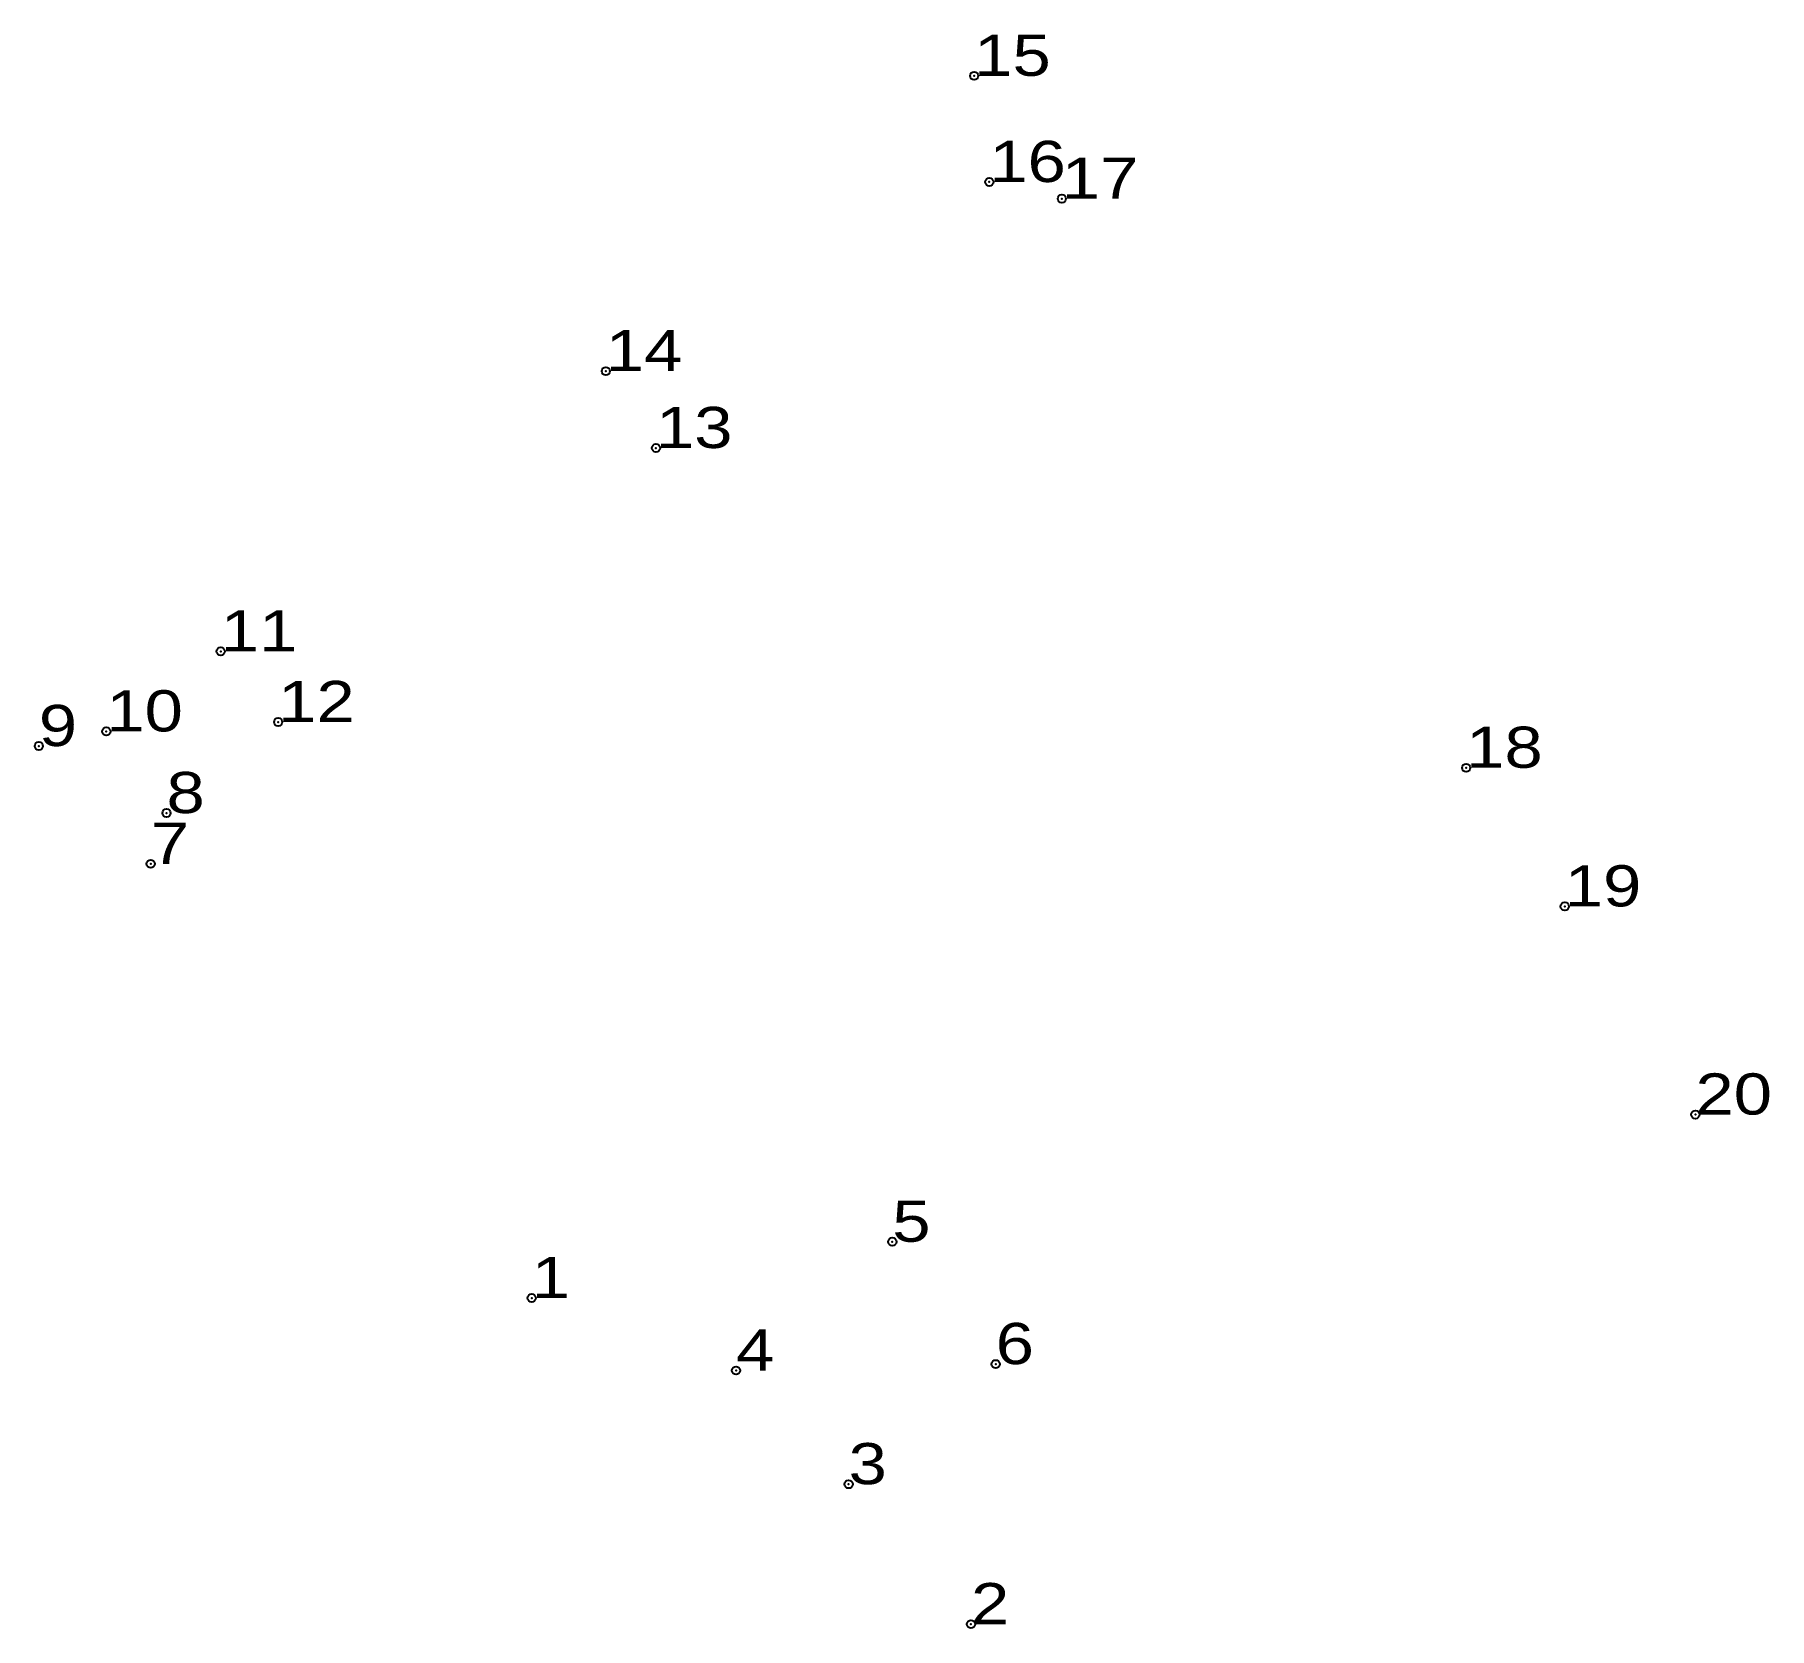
# Model space of a CAD drawing. Header units: metres. Extents: x 533752 to 552139, y 1820093 to 1850504.
# Drawn here: x 548391.4 to 548467.2, y 1838279.9 to 1838349.6 of the extents above; entities that cross this region are included whole.
import ezdxf

# ---------------------------------------------------------------- set-up
doc = ezdxf.new("R2010")
doc.units = ezdxf.units.M
doc.header["$LTSCALE"] = 0.72
doc.header["$PDMODE"] = 32
doc.header["$PDSIZE"] = 0.36
doc.layers.add('12', color=7, linetype='Continuous')
doc.layers.add('7', color=7, linetype='Continuous')

msp = doc.modelspace()

# ---------------------------------------------------------------- texts
at = {"layer": '12', "width": 1.25}
for s, p in [('15', (548432.49, 1838347.75)), ('16', (548433.15, 1838343.11)), ('17', (548436.32, 1838342.38)), ('14', (548416.39, 1838334.84)), ('13', (548418.58, 1838331.48)), ('11', (548399.56, 1838322.59)), ('10', (548394.56, 1838319.09)), ('12', (548402.07, 1838319.5)), ('9', (548391.61, 1838318.45)), ('18', (548453.99, 1838317.5)), ('8', (548397.19, 1838315.52)), ('7', (548396.5, 1838313.3)), ('19', (548458.3, 1838311.44)), ('20', (548464.01, 1838302.34)), ('5', (548428.91, 1838296.78)), ('1', (548413.15, 1838294.32)), ('4', (548422.08, 1838291.15)), ('6', (548433.43, 1838291.43)), ('3', (548427, 1838286.18)), ('2', (548432.35, 1838280.06))]:
    msp.add_text(s, height=1.8, dxfattribs=at).set_placement(p)

# ---------------------------------------------------------------- linework, layer by layer
at = {"layer": '7'}
for p in [(548432.49, 1838347.75), (548433.15, 1838343.11), (548436.32, 1838342.38), (548416.39, 1838334.84), (548418.58, 1838331.48), (548399.56, 1838322.59), (548402.07, 1838319.5), (548391.61, 1838318.45), (548394.56, 1838319.09), (548453.99, 1838317.5), (548397.19, 1838315.52), (548396.5, 1838313.3), (548458.3, 1838311.44), (548464.01, 1838302.34), (548428.91, 1838296.78), (548413.15, 1838294.32), (548422.08, 1838291.15), (548433.43, 1838291.43), (548427, 1838286.18), (548432.35, 1838280.06)]:
    msp.add_point(p, dxfattribs=at)

msp.set_redraw_order([(e.dxf.handle, doc.entitydb.next_handle()) for e in msp.query("TEXT MTEXT ATTDEF DIMENSION ARC_DIMENSION")])  # texts and dimensions are drawn at this point

doc.saveas('drawing.dxf')
